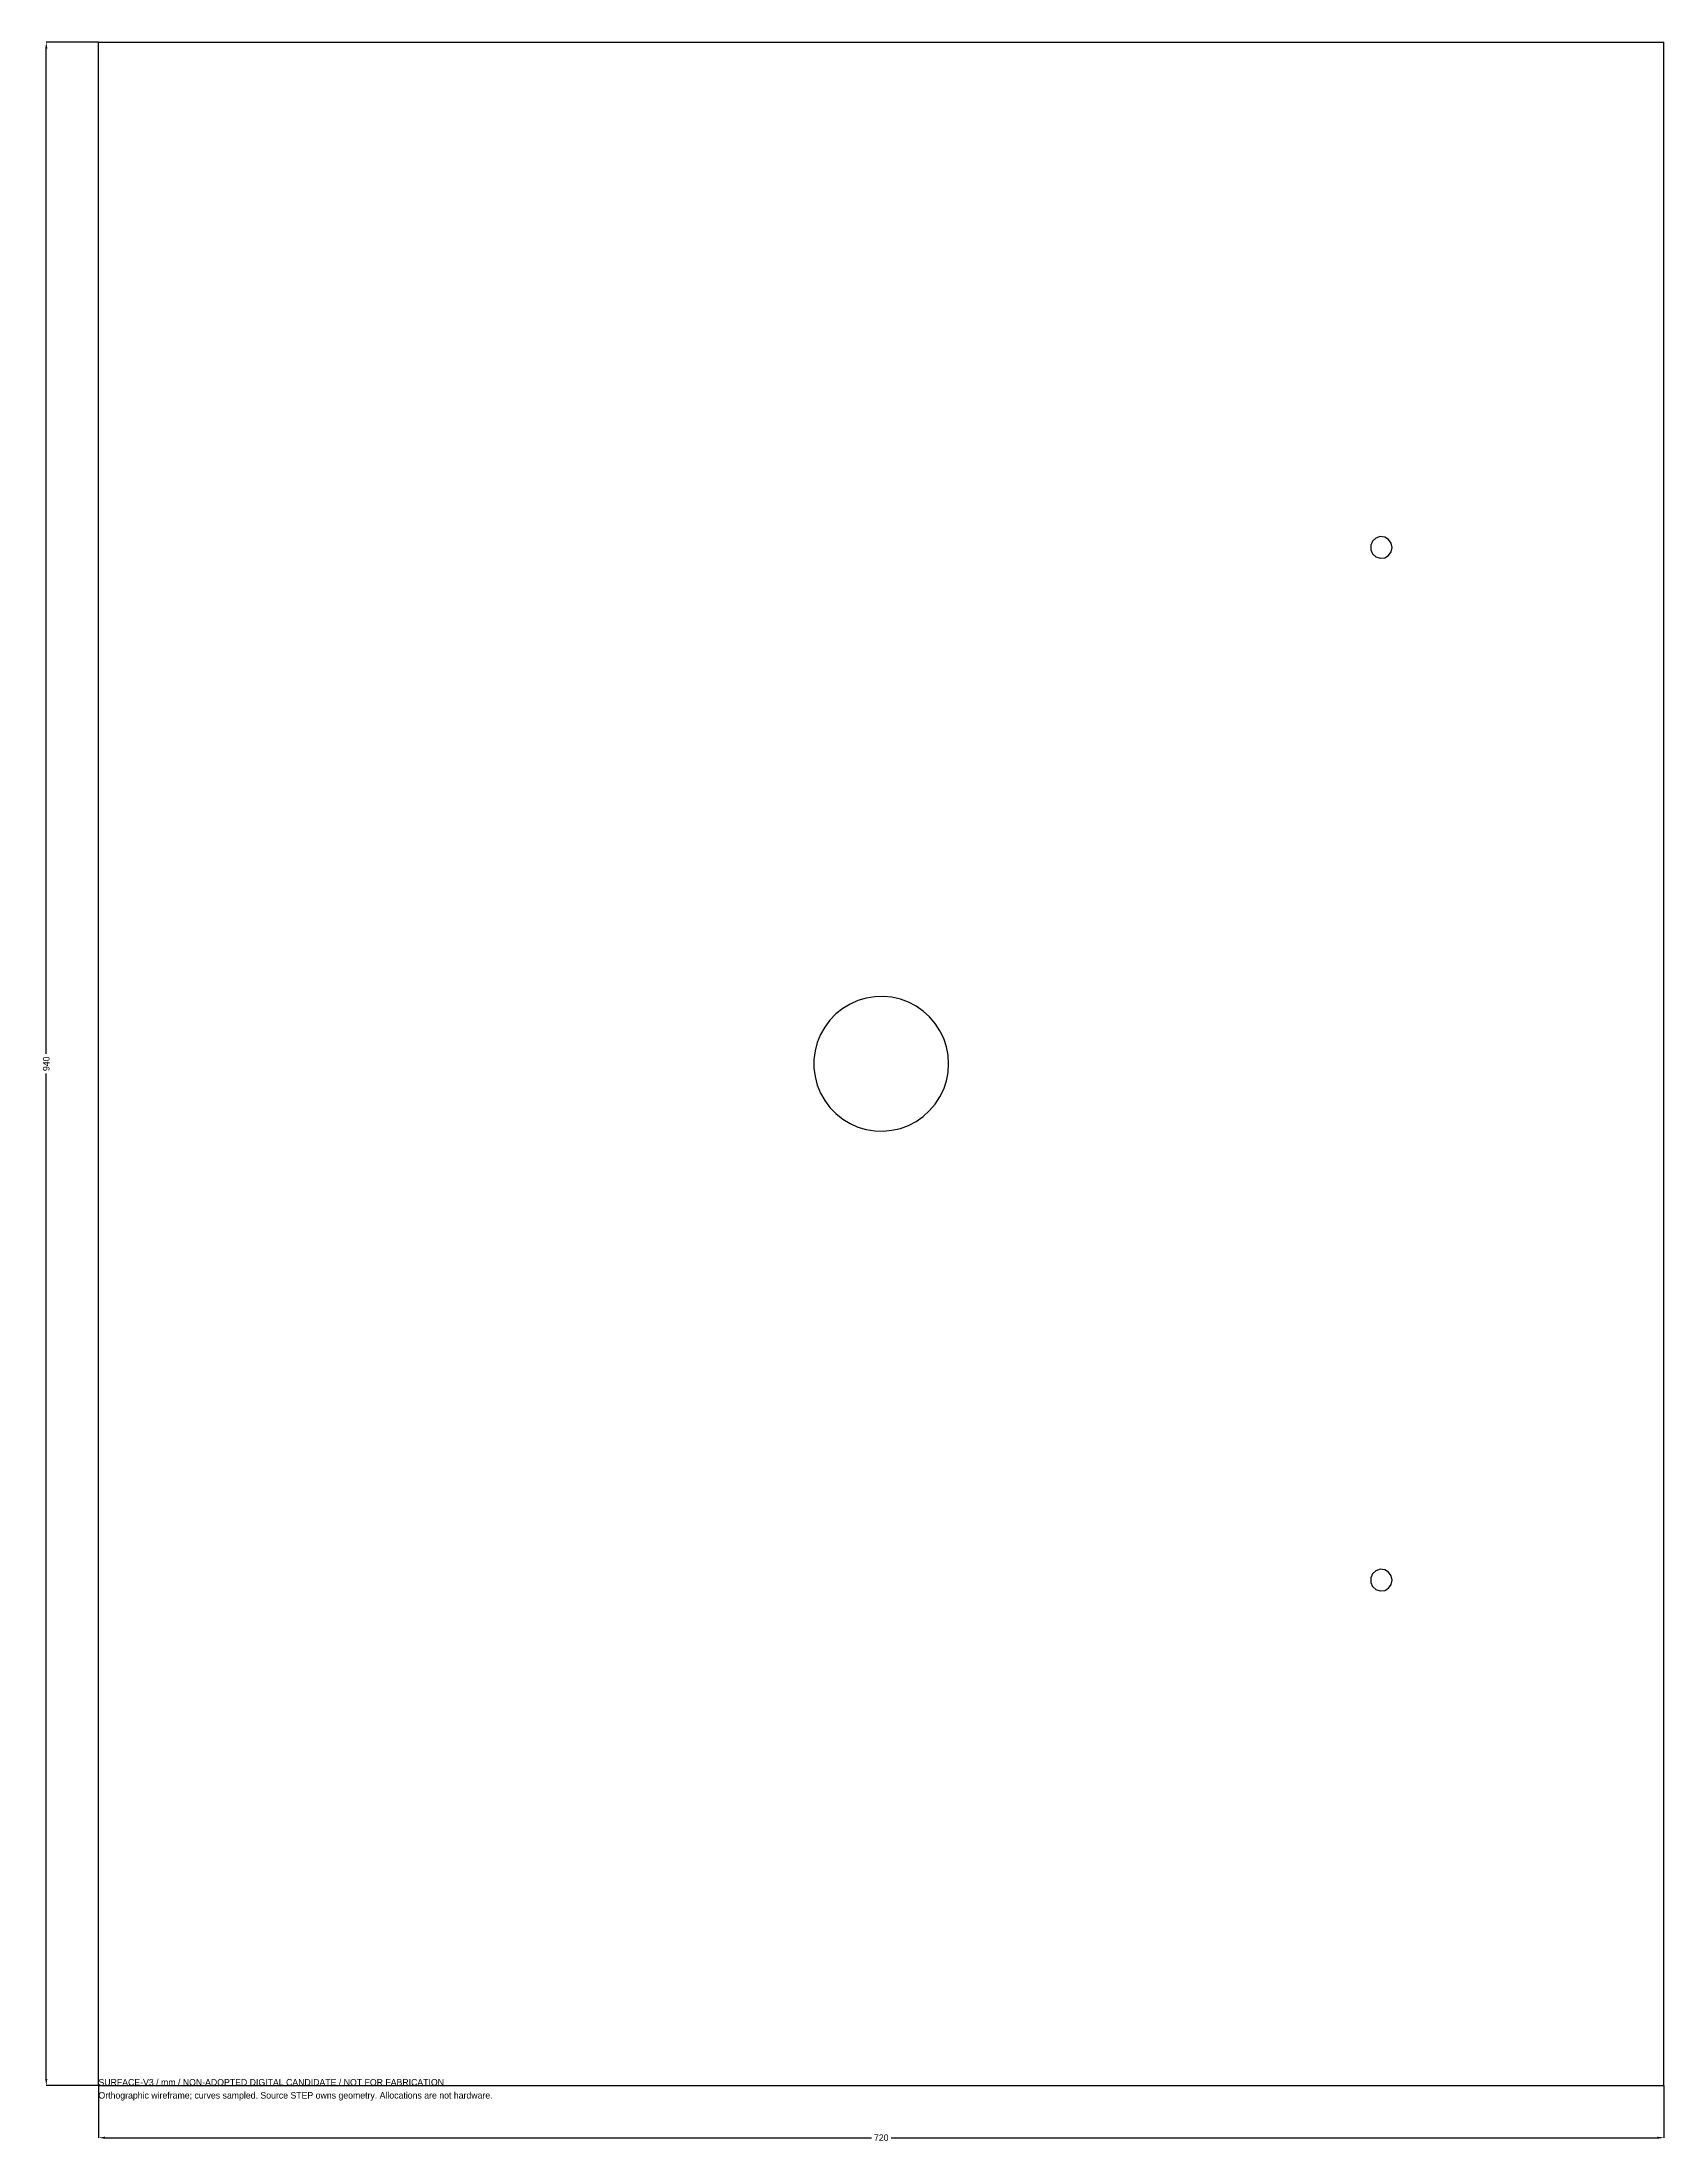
# Model space of a CAD drawing. Header units: millimetres. Extents: x -28 to 1760, y -130 to 940.
# Drawn here: x -26 to 720, y -26 to 940 of the extents above; entities that cross this region are included whole.
import ezdxf

# ---------------------------------------------------------------- set-up
doc = ezdxf.new("R2010")
doc.units = ezdxf.units.MM
for name, color, linetype in [('DIMENSIONS', 7, 'Continuous'), ('NOTES', 7, 'Continuous'), ('XY', 7, 'Continuous')]:
    doc.layers.add(name, color=color, linetype=linetype)
doc.dimstyles.get("Standard").update_dxf_attribs({"dimtxt": 2.5, "dimasz": 2.5, "dimexe": 1.25, "dimexo": 0.625, "dimtad": 1, "dimcen": 2.5, "dimazin": 3, "dimtfac": 1, "dimtmove": 0, "dimatfit": 3})

msp = doc.modelspace()

# ---------------------------------------------------------------- texts
at = {"layer": 'NOTES'}
for s, p in [('SURFACE-V3 / mm / NON-ADOPTED DIGITAL CANDIDATE / NOT FOR FABRICATION', (0, 0)), ('Orthographic wireframe; curves sampled. Source STEP owns geometry. Allocations are not hardware.', (0, -6))]:
    msp.add_text(s, height=3, dxfattribs=at).set_placement(p)

# ---------------------------------------------------------------- blocks, each defined once
blk = doc.blocks.new('_CLOSEDFILLED')
at = {"color": 0, "linetype": 'BYBLOCK'}
blk.add_solid([(-1, 0.16), (0, 0), (-1, -0.16)], dxfattribs=at)
blk = doc.blocks.new('*D1')
for p, q in [((0, 0), (0, -24)), ((720, 0), (720, -24)), ((3, -24), (355.5, -24)), ((364.5, -24), (717, -24))]:
    blk.add_line(p, q)
at = {"layer": 'Defpoints'}
for p in [(0, 0), (720, 0), (0, -24)]:
    blk.add_point(p, dxfattribs=at)
at = {"layer": 'DIMENSIONS', "xscale": 3, "yscale": 3, "rotation": 180}
blk.add_blockref('_CLOSEDFILLED', (0, -24), dxfattribs=at)
at = {"layer": 'DIMENSIONS', "xscale": 3, "yscale": 3}
blk.add_blockref('_CLOSEDFILLED', (720, -24), dxfattribs=at)
at = {"layer": 'DIMENSIONS', "insert": (360, -24), "char_height": 3, "attachment_point": 5}
blk.add_mtext('720', dxfattribs=at)
blk = doc.blocks.new('*D2')
for p, q in [((0, 940), (-24, 940)), ((-24, 474.5), (-24, 937)), ((-24, 3), (-24, 465.5)), ((0, 0), (-24, 0))]:
    blk.add_line(p, q)
at = {"layer": 'Defpoints'}
for p in [(0, 940), (-24, 0), (0, 0)]:
    blk.add_point(p, dxfattribs=at)
at = {"layer": 'DIMENSIONS', "xscale": 3, "yscale": 3}
for p, rotation in [((-24, 940), 90), ((-24, 0), 270)]:
    blk.add_blockref('_CLOSEDFILLED', p, dxfattribs=dict(at, rotation=rotation))
at = {"layer": 'DIMENSIONS', "insert": (-24, 470), "char_height": 3, "attachment_point": 5, "rotation": 90}
blk.add_mtext('940', dxfattribs=at)

# ---------------------------------------------------------------- dimensions: what is measured, and where the dimension line sits
at = {"layer": 'DIMENSIONS'}
dim = msp.add_linear_dim(base=(-24, 0), p1=(0, 0), p2=(0, 940), angle=90, dimstyle='Standard', override={"dimtxt": 3, "dimasz": 3, "dimdec": 3}, dxfattribs=at)
dim.commit()
dim.dimension.update_dxf_attribs({"geometry": '*D2', "text_midpoint": (-24, 470)})
dim = msp.add_linear_dim(base=(0, -24), p1=(0, 0), p2=(720, 0), dimstyle='Standard', override={"dimtxt": 3, "dimasz": 3, "dimdec": 3}, dxfattribs=at)
dim.commit()
dim.dimension.update_dxf_attribs({"geometry": '*D1', "text_midpoint": (360, -24)})

# ---------------------------------------------------------------- linework, layer by layer
at = {"layer": 'XY'}
for points in [[(0, 0), (0, 940)], [(0, 0), (0, 940)], [(0, 940), (720, 940)], [(0, 940), (720, 940)], [(720, 0), (720, 940)], [(720, 0), (720, 940)], [(595, 707.5), (594.5677, 709.5337), (593.3457, 711.2157), (591.5451, 712.2553), (589.4774, 712.4726), (587.5, 711.8301), (585.9549, 710.4389), (585.1093, 708.5396), (585.1093, 706.4604), (585.9549, 704.5611), (587.5, 703.1699), (589.4774, 702.5274), (591.5451, 702.7447), (593.3457, 703.7843), (594.5677, 705.4663), (595, 707.5)], [(595, 707.5), (594.5677, 709.5337), (593.3457, 711.2157), (591.5451, 712.2553), (589.4774, 712.4726), (587.5, 711.8301), (585.9549, 710.4389), (585.1093, 708.5396), (585.1093, 706.4604), (585.9549, 704.5611), (587.5, 703.1699), (589.4774, 702.5274), (591.5451, 702.7447), (593.3457, 703.7843), (594.5677, 705.4663), (595, 707.5)], [(391, 470), (390.7455, 473.9642), (389.9861, 477.8633), (388.7344, 481.6333), (387.0109, 485.2122), (384.8438, 488.5414), (382.2688, 491.5662), (379.3282, 494.2368), (376.0702, 496.5094), (372.5483, 498.3468), (368.8204, 499.7187), (364.9476, 500.6026), (360.9936, 500.9841), (357.0233, 500.8568), (353.1019, 500.2228), (349.2937, 499.0925), (345.6613, 497.4846), (342.2644, 495.4253), (339.1587, 492.9486), (336.3952, 490.0951), (334.0193, 486.9116), (332.07, 483.4504), (330.5793, 479.7684), (329.5717, 475.9259), (329.0637, 471.9862), (329.0637, 468.0138), (329.5717, 464.0741), (330.5793, 460.2316), (332.07, 456.5496), (334.0193, 453.0884), (336.3952, 449.9049), (339.1587, 447.0514), (342.2644, 444.5747), (345.6613, 442.5154), (349.2937, 440.9075), (353.1019, 439.7772), (357.0233, 439.1432), (360.9936, 439.0159), (364.9476, 439.3974), (368.8204, 440.2813), (372.5483, 441.6532), (376.0702, 443.4906), (379.3282, 445.7632), (382.2688, 448.4338), (384.8438, 451.4586), (387.0109, 454.7878), (388.7344, 458.3667), (389.9861, 462.1367), (390.7455, 466.0358), (391, 470)], [(391, 470), (390.7455, 473.9642), (389.9861, 477.8633), (388.7344, 481.6333), (387.0109, 485.2122), (384.8438, 488.5414), (382.2688, 491.5662), (379.3282, 494.2368), (376.0702, 496.5094), (372.5483, 498.3468), (368.8204, 499.7187), (364.9476, 500.6026), (360.9936, 500.9841), (357.0233, 500.8568), (353.1019, 500.2228), (349.2937, 499.0925), (345.6613, 497.4846), (342.2644, 495.4253), (339.1587, 492.9486), (336.3952, 490.0951), (334.0193, 486.9116), (332.07, 483.4504), (330.5793, 479.7684), (329.5717, 475.9259), (329.0637, 471.9862), (329.0637, 468.0138), (329.5717, 464.0741), (330.5793, 460.2316), (332.07, 456.5496), (334.0193, 453.0884), (336.3952, 449.9049), (339.1587, 447.0514), (342.2644, 444.5747), (345.6613, 442.5154), (349.2937, 440.9075), (353.1019, 439.7772), (357.0233, 439.1432), (360.9936, 439.0159), (364.9476, 439.3974), (368.8204, 440.2813), (372.5483, 441.6532), (376.0702, 443.4906), (379.3282, 445.7632), (382.2688, 448.4338), (384.8438, 451.4586), (387.0109, 454.7878), (388.7344, 458.3667), (389.9861, 462.1367), (390.7455, 466.0358), (391, 470)], [(595, 232.5), (594.5677, 234.5337), (593.3457, 236.2157), (591.5451, 237.2553), (589.4774, 237.4726), (587.5, 236.8301), (585.9549, 235.4389), (585.1093, 233.5396), (585.1093, 231.4604), (585.9549, 229.5611), (587.5, 228.1699), (589.4774, 227.5274), (591.5451, 227.7447), (593.3457, 228.7843), (594.5677, 230.4663), (595, 232.5)], [(595, 232.5), (594.5677, 234.5337), (593.3457, 236.2157), (591.5451, 237.2553), (589.4774, 237.4726), (587.5, 236.8301), (585.9549, 235.4389), (585.1093, 233.5396), (585.1093, 231.4604), (585.9549, 229.5611), (587.5, 228.1699), (589.4774, 227.5274), (591.5451, 227.7447), (593.3457, 228.7843), (594.5677, 230.4663), (595, 232.5)], [(0, 0), (720, 0)], [(0, 0), (720, 0)]]:
    msp.add_lwpolyline(points, dxfattribs=at)

msp.set_redraw_order([(e.dxf.handle, doc.entitydb.next_handle()) for e in msp.query("TEXT MTEXT ATTDEF DIMENSION ARC_DIMENSION")])  # texts and dimensions are drawn at this point

doc.saveas('drawing.dxf')
